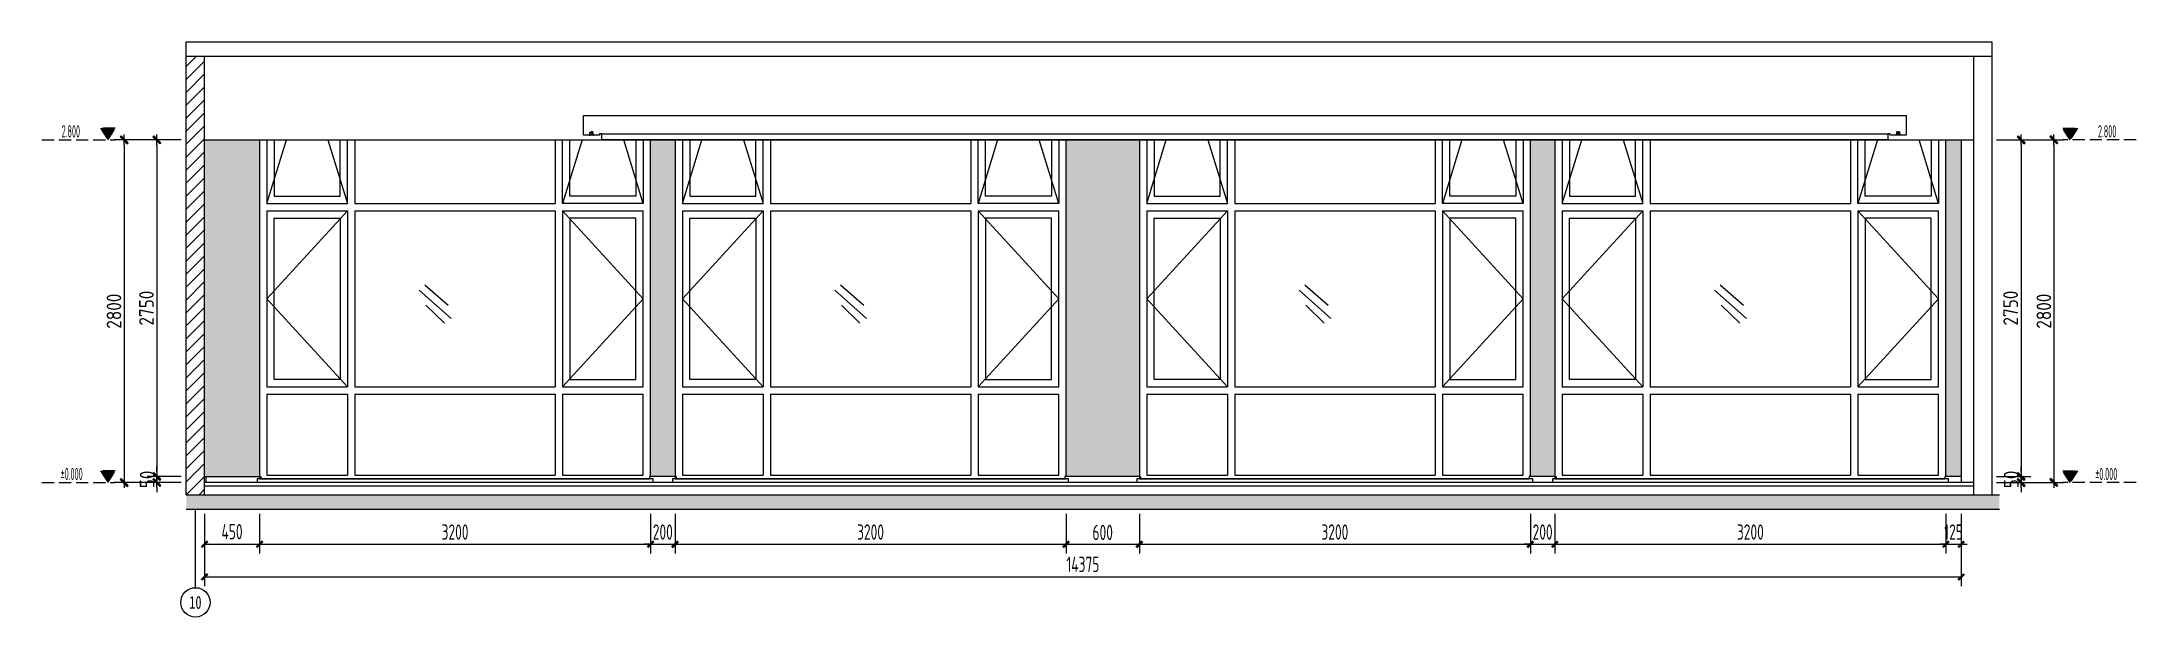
# Model space of a CAD drawing. Header units: millimetres. Extents: x 33621 to 401573, y -91663 to 133135.
# Drawn here: x 234883 to 252021, y -91663 to -86963 of the extents above; entities that cross this region are included whole.
import ezdxf
from ezdxf.enums import TextEntityAlignment as Align

# ---------------------------------------------------------------- set-up
doc = ezdxf.new("R2010")
doc.units = ezdxf.units.MM
doc.header["$LTSCALE"] = 10
for name, pattern in [('ACAD_ISO03W100', [30, 12, -18]), ('DASH', [0.35, 0.25, -0.1]), ('DOTE', [2.42, 2, -0.2, 0.02, -0.2])]:
    doc.linetypes.add(name, pattern=pattern)
doc.layers.get('0').update_dxf_attribs({"color": 253})
doc.layers.get('Defpoints').update_dxf_attribs({"color": 250})
for name, color, linetype, lineweight in [('Axle Number', 253, 'Continuous', 0), ('DIM【标注】', 253, 'Continuous', 0), ('DS-4BS-FINISH【墙完成线】', 253, 'Continuous', 0), ('Elevation Block', 253, 'DASH', 0), ('LL2【立面横线】', 253, 'Continuous', 0), ('PUB_HATCH', 253, 'Continuous', 0), ('RC-Dim【天花尺寸】', 253, 'Continuous', 0), ('RC-FIN【天花轮廓线】', 253, 'Continuous', 0), ('RC-Modelling thick thread', 253, 'Continuous', 0), ('RC-STR【天花细线】', 253, 'Continuous', 0), ('WALL', 253, 'Continuous', 0), ('WC【完成面】', 253, 'Continuous', 0), ('WINDOW', 253, 'Continuous', 0)]:
    doc.layers.add(name, color=color, linetype=linetype, lineweight=lineweight)
for name, color, linetype in [('HATCH【填充】', 253, 'Continuous'), ('RC-Hatch【天花填充】', 253, 'Continuous'), ('TXT【文字】', 253, 'Continuous')]:
    doc.layers.add(name, color=color, linetype=linetype)
doc.styles.add('CCD_DIM', font='ARCHS.SHX')
doc.styles.add('XG-04', font='ARCHS.SHX', dxfattribs={"width": 0.7})
doc.styles.add('宋体', font='', dxfattribs={"width": 0.7})
doc.styles.add('尺寸标注', font='ARCHS.SHX', dxfattribs={"width": 0.75})
doc.styles.add('标高', font='ARCHS.SHX', dxfattribs={"width": 0.5})
doc.styles.get('宋体').set_extended_font_data('SimSun')
doc.dimstyles.new('MM_1：40', dxfattribs={"dimscale": 40, "dimtxt": 3, "dimasz": 1, "dimexe": 2, "dimexo": 1, "dimgap": 0.5, "dimtad": 1, "dimdec": 0, "dimrnd": 5, "dimdsep": 46, "dimtxsty": 'CCD_DIM', "dimblk": 'WS-cj', "dimcen": 0, "dimclrd": 44, "dimclre": 44, "dimclrt": 2, "dimadec": 0, "dimazin": 2, "dimtfac": 1, "dimtdec": 4, "dimtix": 1, "dimtofl": 0, "dimtmove": 2, "dimatfit": 3, "dimldrblk": 'hl_arrow2', "dimfxl": 5, "dimfxlon": 1, "dimtolj": 1, "dimarcsym": 0})
doc.dimstyles.new('海龙V10卓艺1：50', dxfattribs={"dimscale": 50, "dimtxt": 2.5, "dimasz": 1, "dimexe": 1.5, "dimexo": 1, "dimgap": 0.7, "dimtad": 1, "dimdec": 0, "dimdsep": 46, "dimtxsty": '尺寸标注', "dimblk": 'ARCHTICK', "dimblk1": 'ARCHTICK', "dimblk2": 'ARCHTICK', "dimcen": 1, "dimclrd": 44, "dimclre": 44, "dimclrt": 2, "dimadec": 0, "dimazin": 0, "dimtfac": 1, "dimtdec": 0, "dimtix": 1, "dimtmove": 2, "dimatfit": 3, "dimldrblk": 'hl_arrow2', "dimfxl": 5, "dimfxlon": 1, "dimarcsym": 0})

msp = doc.modelspace()

# ---------------------------------------------------------------- blocks, each defined once
blk = doc.blocks.new('_ArchTick')
at = {"color": 2, "linetype": 'ByBlock', "const_width": 0.4}
blk.add_lwpolyline([(-0.5, -0.5), (0.5, 0.5)], dxfattribs=at)
blk = doc.blocks.new('*D713')
at = {"layer": 'Defpoints', "color": 0, "transparency": 16777216}
for p in [(236214, -91076), (250589, -91076), (250589, -91335)]:
    blk.add_point(p, dxfattribs=at)
at = {"layer": 'RC-Dim【天花尺寸】', "color": 44, "lineweight": -2, "transparency": 16777216}
for p, q in [((236214, -91126), (236214, -91410)), ((250589, -91126), (250589, -91410)), ((236214, -91335), (250589, -91335))]:
    blk.add_line(p, q, dxfattribs=at)
at = {"layer": 'RC-Dim【天花尺寸】', "color": 44, "lineweight": -2, "transparency": 16777216, "xscale": 50, "yscale": 50, "zscale": 50, "rotation": 180}
blk.add_blockref('_ArchTick', (236214, -91335), dxfattribs=at)
at = {"layer": 'RC-Dim【天花尺寸】', "color": 44, "lineweight": -2, "transparency": 16777216, "xscale": 50, "yscale": 50, "zscale": 50}
blk.add_blockref('_ArchTick', (250589, -91335), dxfattribs=at)
at = {"layer": 'RC-Dim【天花尺寸】', "color": 2, "transparency": 16777216, "insert": (243402, -91232), "char_height": 125, "attachment_point": 5, "style": '尺寸标注'}
blk.add_mtext('14375', dxfattribs=at)
blk = doc.blocks.new('hl_arrow2')
at = {"color": 2}
blk.add_line((-0.22, 0), (-1, 0), dxfattribs=at)
blk.add_lwpolyline([(-0.22, 0), (-0.86, -0.69), (-0.65, -0.86), (0, 0), (-0.65, 0.86), (-0.86, 0.69)], close=True, dxfattribs=at)
blk = doc.blocks.new('hl_Elevation-A1')
blk.add_hatch(color=250).paths.add_polyline_path([(1.5, 2.4), (-1.5, 2.4), (0, 0)])
at = {"color": 160}
blk.add_line((13.5, 0), (-1.5, 0), dxfattribs=at)
blk.add_lwpolyline([(0, 0), (-1.5, 2.4), (1.5, 2.4)], close=True, dxfattribs=at)
at = {"style": 'XG-04', "width": 0.5, "flags": 8}
blk.add_attdef('HEIGHT', text='', height=2.5, dxfattribs=at).set_placement((7.59, 1.74, 0), align=Align.MIDDLE_CENTER)
blk = doc.blocks.new('WS-cj')
blk.add_hatch(color=2).paths.add_polyline_path([(0.59, 0.82), (-0.82, -0.59), (-0.59, -0.82), (0.82, 0.59)])
at = {"color": 2, "linetype": 'ByBlock', "lineweight": 0}
for p, q in [((-1.1, 0), (0, 0)), ((0, 0), (1.1, 0))]:
    blk.add_line(p, q, dxfattribs=at)
at = {"color": 2}
blk.add_lwpolyline([(0.59, 0.82), (-0.82, -0.59), (-0.59, -0.82), (0.82, 0.59)], close=True, dxfattribs=at)
blk = doc.blocks.new('*D714')
at = {"layer": 'Defpoints', "color": 0, "transparency": 16777216}
for p in [(236064, -87763), (235824, -90513), (236064, -90513)]:
    blk.add_point(p, dxfattribs=at)
at = {"layer": 'RC-Modelling thick thread', "color": 44, "lineweight": -2, "transparency": 16777216}
for p, q in [((236024, -87763), (235744, -87763)), ((235824, -87803), (235824, -90473)), ((236024, -90513), (235744, -90513))]:
    blk.add_line(p, q, dxfattribs=at)
at = {"layer": 'RC-Modelling thick thread', "color": 44, "lineweight": -2, "transparency": 16777216, "xscale": 40, "yscale": 40, "zscale": 40}
for p, rotation in [((235824, -87763), 90), ((235824, -90513), 270)]:
    blk.add_blockref('WS-cj', p, dxfattribs=dict(at, rotation=rotation))
at = {"layer": 'RC-Modelling thick thread', "color": 2, "transparency": 16777216, "insert": (235739, -89138), "char_height": 120, "attachment_point": 5, "rotation": 90, "style": 'CCD_DIM'}
blk.add_mtext('\\A1;2750', dxfattribs=at)
blk = doc.blocks.new('*D715')
at = {"layer": 'Defpoints', "color": 0, "transparency": 16777216}
for p in [(235824, -90563), (236064, -90513), (236064, -90563)]:
    blk.add_point(p, dxfattribs=at)
at = {"layer": 'RC-Modelling thick thread', "color": 44, "lineweight": -2, "transparency": 16777216}
for p, q in [((235824, -90473), (235824, -90433)), ((236024, -90513), (235744, -90513)), ((236024, -90563), (235744, -90563)), ((235824, -90603), (235824, -90643))]:
    blk.add_line(p, q, dxfattribs=at)
at = {"layer": 'RC-Modelling thick thread', "color": 44, "lineweight": -2, "transparency": 16777216, "xscale": 40, "yscale": 40, "zscale": 40}
for p, rotation in [((235824, -90513), 270), ((235824, -90563), 90)]:
    blk.add_blockref('WS-cj', p, dxfattribs=dict(at, rotation=rotation))
at = {"layer": 'RC-Modelling thick thread', "color": 2, "transparency": 16777216, "insert": (235744, -90538), "char_height": 120, "attachment_point": 5, "rotation": 90, "style": 'CCD_DIM'}
blk.add_mtext('\\A1;50', dxfattribs=at)
blk = doc.blocks.new('*D716')
at = {"layer": 'Defpoints', "color": 0, "transparency": 16777216}
for p in [(235795, -87763), (235555, -90563), (235795, -90563)]:
    blk.add_point(p, dxfattribs=at)
at = {"layer": 'RC-Modelling thick thread', "color": 44, "lineweight": -2, "transparency": 16777216}
for p, q in [((235755, -87763), (235475, -87763)), ((235555, -87803), (235555, -90523)), ((235755, -90563), (235475, -90563))]:
    blk.add_line(p, q, dxfattribs=at)
at = {"layer": 'RC-Modelling thick thread', "color": 44, "lineweight": -2, "transparency": 16777216, "xscale": 40, "yscale": 40, "zscale": 40}
for p, rotation in [((235555, -87763), 90), ((235555, -90563), 270)]:
    blk.add_blockref('WS-cj', p, dxfattribs=dict(at, rotation=rotation))
at = {"layer": 'RC-Modelling thick thread', "color": 2, "transparency": 16777216, "insert": (235473, -89163), "char_height": 120, "attachment_point": 5, "rotation": 90, "style": 'CCD_DIM'}
blk.add_mtext('\\A1;2800', dxfattribs=at)
blk = doc.blocks.new('hl_Axis-A1')
at = {"color": 150, "ltscale": 2}
blk.add_line((21.33, 0), (0, 0), dxfattribs=at)
at = {"color": 150}
blk.add_circle((25.33, 0), 4, dxfattribs=at)
at = {"color": 50, "style": '宋体', "width": 0.7}
blk.add_attdef('轴号', text='', height=3.5, dxfattribs=at).set_placement((25.33, 0), align=Align.MIDDLE_CENTER)
blk = doc.blocks.new('w-1')
for points in [[(55769, -1581476), (55769, -1578726)], [(58969, -1578726), (58969, -1581496), (55779, -1581496)]]:
    blk.add_lwpolyline(points)
at = {"layer": 'WINDOW'}
for p, q in [((56549, -1578726), (56549, -1579246)), ((58189, -1578726), (58189, -1579246)), ((58189, -1579246), (56549, -1579246)), ((56489, -1579306), (55829, -1579306)), ((56489, -1579306), (56489, -1580746)), ((56549, -1579306), (56549, -1580746)), ((58189, -1579306), (56549, -1579306)), ((58189, -1579306), (58189, -1580746)), ((58909, -1579306), (58249, -1579306)), ((58249, -1579306), (58249, -1580746)), ((57425, -1580079), (57616, -1579913)), ((57402, -1580186), (57662, -1579955)), ((57456, -1580224), (57607, -1580077)), ((56489, -1580746), (55829, -1580746)), ((56489, -1580806), (55829, -1580806)), ((56489, -1580806), (56489, -1581466)), ((58189, -1580746), (56549, -1580746)), ((58189, -1580806), (56549, -1580806)), ((56549, -1580806), (56549, -1581466)), ((58189, -1580806), (58189, -1581466)), ((58909, -1580746), (58249, -1580746)), ((58909, -1580806), (58249, -1580806)), ((58249, -1580806), (58249, -1581466))]:
    blk.add_line(p, q, dxfattribs=at)
for points in [[(55829, -1578726), (55829, -1579246), (56489, -1579246), (56489, -1578726)], [(55829, -1579246), (55989, -1578726)], [(55889, -1578726), (55889, -1579186), (56429, -1579186), (56429, -1578726)], [(56329, -1578726), (56489, -1579246)], [(58909, -1578726), (58909, -1579246), (58249, -1579246), (58249, -1578726)], [(58409, -1578726), (58249, -1579246)], [(58849, -1578726), (58849, -1579186), (58309, -1579186), (58309, -1578726)], [(58909, -1579246), (58749, -1578726)], [(58909, -1578726), (58909, -1579246)], [(55829, -1580746), (55829, -1579306)], [(56489, -1579306), (55829, -1580026), (56489, -1580746)], [(58249, -1579306), (58909, -1580026), (58249, -1580746)], [(58909, -1579306), (58909, -1580746)], [(56489, -1581466), (55829, -1581466), (55829, -1580806)], [(58909, -1580806), (58909, -1581466), (58249, -1581466)], [(58189, -1581466), (56549, -1581466)]]:
    blk.add_lwpolyline(points, dxfattribs=at)
for points in [[(55889, -1579366), (56429, -1579366), (56429, -1580686), (55889, -1580686)], [(58849, -1579366), (58309, -1579366), (58309, -1580686), (58849, -1580686)]]:
    blk.add_lwpolyline(points, close=True, dxfattribs=at)
blk = doc.blocks.new('*D717')
at = {"layer": 'Defpoints', "color": 0, "transparency": 16777216}
for p in [(236214, -90768), (236664, -90768), (236664, -91068)]:
    blk.add_point(p, dxfattribs=at)
at = {"layer": 'RC-Dim【天花尺寸】', "color": 44, "lineweight": -2, "transparency": 16777216}
for p, q in [((236214, -90818), (236214, -91143)), ((236664, -90818), (236664, -91143)), ((236214, -91068), (236664, -91068))]:
    blk.add_line(p, q, dxfattribs=at)
at = {"layer": 'RC-Dim【天花尺寸】', "color": 44, "lineweight": -2, "transparency": 16777216, "xscale": 50, "yscale": 50, "zscale": 50, "rotation": 180}
blk.add_blockref('_ArchTick', (236214, -91068), dxfattribs=at)
at = {"layer": 'RC-Dim【天花尺寸】', "color": 44, "lineweight": -2, "transparency": 16777216, "xscale": 50, "yscale": 50, "zscale": 50}
blk.add_blockref('_ArchTick', (236664, -91068), dxfattribs=at)
at = {"layer": 'RC-Dim【天花尺寸】', "color": 2, "transparency": 16777216, "insert": (236439, -90965), "char_height": 125, "attachment_point": 5, "style": '尺寸标注'}
blk.add_mtext('450', dxfattribs=at)
blk = doc.blocks.new('*D718')
at = {"layer": 'Defpoints', "color": 0, "transparency": 16777216}
for p in [(250839, -87763), (250839, -90513), (251079, -90513)]:
    blk.add_point(p, dxfattribs=at)
at = {"layer": 'RC-Modelling thick thread', "color": 44, "lineweight": -2, "transparency": 16777216}
for p, q in [((250879, -87763), (251159, -87763)), ((251079, -87803), (251079, -90473)), ((250879, -90513), (251159, -90513))]:
    blk.add_line(p, q, dxfattribs=at)
at = {"layer": 'RC-Modelling thick thread', "color": 44, "lineweight": -2, "transparency": 16777216, "xscale": 40, "yscale": 40, "zscale": 40}
for p, rotation in [((251079, -87763), 90), ((251079, -90513), 270)]:
    blk.add_blockref('WS-cj', p, dxfattribs=dict(at, rotation=rotation))
at = {"layer": 'RC-Modelling thick thread', "color": 2, "transparency": 16777216, "insert": (250994, -89138), "char_height": 120, "attachment_point": 5, "rotation": 90, "style": 'CCD_DIM'}
blk.add_mtext('\\A1;2750', dxfattribs=at)
blk = doc.blocks.new('*D719')
at = {"layer": 'Defpoints', "color": 0, "transparency": 16777216}
for p in [(250839, -90513), (250839, -90563), (251079, -90563)]:
    blk.add_point(p, dxfattribs=at)
at = {"layer": 'RC-Modelling thick thread', "color": 44, "lineweight": -2, "transparency": 16777216}
for p, q in [((251079, -90473), (251079, -90433)), ((250879, -90513), (251159, -90513)), ((250879, -90563), (251159, -90563)), ((251079, -90603), (251079, -90643))]:
    blk.add_line(p, q, dxfattribs=at)
at = {"layer": 'RC-Modelling thick thread', "color": 44, "lineweight": -2, "transparency": 16777216, "xscale": 40, "yscale": 40, "zscale": 40}
for p, rotation in [((251079, -90513), 270), ((251079, -90563), 90)]:
    blk.add_blockref('WS-cj', p, dxfattribs=dict(at, rotation=rotation))
at = {"layer": 'RC-Modelling thick thread', "color": 2, "transparency": 16777216, "insert": (250999, -90538), "char_height": 120, "attachment_point": 5, "rotation": 90, "style": 'CCD_DIM'}
blk.add_mtext('\\A1;50', dxfattribs=at)
blk = doc.blocks.new('*D720')
at = {"layer": 'Defpoints', "color": 0, "transparency": 16777216}
for p in [(251108, -87763), (251108, -90563), (251348, -90563)]:
    blk.add_point(p, dxfattribs=at)
at = {"layer": 'RC-Modelling thick thread', "color": 44, "lineweight": -2, "transparency": 16777216}
for p, q in [((251148, -87763), (251428, -87763)), ((251348, -87803), (251348, -90523)), ((251148, -90563), (251428, -90563))]:
    blk.add_line(p, q, dxfattribs=at)
at = {"layer": 'RC-Modelling thick thread', "color": 44, "lineweight": -2, "transparency": 16777216, "xscale": 40, "yscale": 40, "zscale": 40}
for p, rotation in [((251348, -87763), 90), ((251348, -90563), 270)]:
    blk.add_blockref('WS-cj', p, dxfattribs=dict(at, rotation=rotation))
at = {"layer": 'RC-Modelling thick thread', "color": 2, "transparency": 16777216, "insert": (251266, -89163), "char_height": 120, "attachment_point": 5, "rotation": 90, "style": 'CCD_DIM'}
blk.add_mtext('\\A1;2800', dxfattribs=at)
blk = doc.blocks.new('*D721')
at = {"layer": 'Defpoints', "color": 0, "transparency": 16777216}
for p in [(236664, -90768), (239864, -90768), (239864, -91068)]:
    blk.add_point(p, dxfattribs=at)
at = {"layer": 'RC-Dim【天花尺寸】', "color": 44, "lineweight": -2, "transparency": 16777216}
for p, q in [((236664, -90818), (236664, -91143)), ((239864, -90818), (239864, -91143)), ((236664, -91068), (239864, -91068))]:
    blk.add_line(p, q, dxfattribs=at)
at = {"layer": 'RC-Dim【天花尺寸】', "color": 44, "lineweight": -2, "transparency": 16777216, "xscale": 50, "yscale": 50, "zscale": 50, "rotation": 180}
blk.add_blockref('_ArchTick', (236664, -91068), dxfattribs=at)
at = {"layer": 'RC-Dim【天花尺寸】', "color": 44, "lineweight": -2, "transparency": 16777216, "xscale": 50, "yscale": 50, "zscale": 50}
blk.add_blockref('_ArchTick', (239864, -91068), dxfattribs=at)
at = {"layer": 'RC-Dim【天花尺寸】', "color": 2, "transparency": 16777216, "insert": (238264, -90968), "char_height": 125, "attachment_point": 5, "style": '尺寸标注'}
blk.add_mtext('3200', dxfattribs=at)
blk = doc.blocks.new('*D722')
at = {"layer": 'Defpoints', "color": 0, "transparency": 16777216}
for p in [(239864, -90768), (240064, -90768), (240064, -91068)]:
    blk.add_point(p, dxfattribs=at)
at = {"layer": 'RC-Dim【天花尺寸】', "color": 44, "lineweight": -2, "transparency": 16777216}
for p, q in [((239864, -90818), (239864, -91143)), ((240064, -90818), (240064, -91143)), ((239864, -91068), (239814, -91068)), ((239864, -91068), (240064, -91068)), ((240064, -91068), (240114, -91068))]:
    blk.add_line(p, q, dxfattribs=at)
at = {"layer": 'RC-Dim【天花尺寸】', "color": 44, "lineweight": -2, "transparency": 16777216, "xscale": 50, "yscale": 50, "zscale": 50}
blk.add_blockref('_ArchTick', (239864, -91068), dxfattribs=at)
at = {"layer": 'RC-Dim【天花尺寸】', "color": 44, "lineweight": -2, "transparency": 16777216, "xscale": 50, "yscale": 50, "zscale": 50, "rotation": 180}
blk.add_blockref('_ArchTick', (240064, -91068), dxfattribs=at)
at = {"layer": 'RC-Dim【天花尺寸】', "color": 2, "transparency": 16777216, "insert": (239964, -90968), "char_height": 125, "attachment_point": 5, "style": '尺寸标注'}
blk.add_mtext('200', dxfattribs=at)
blk = doc.blocks.new('*D723')
at = {"layer": 'Defpoints', "color": 0, "transparency": 16777216}
for p in [(240064, -90768), (243264, -90768), (243264, -91068)]:
    blk.add_point(p, dxfattribs=at)
at = {"layer": 'RC-Dim【天花尺寸】', "color": 44, "lineweight": -2, "transparency": 16777216}
for p, q in [((240064, -90818), (240064, -91143)), ((243264, -90818), (243264, -91143)), ((240064, -91068), (243264, -91068))]:
    blk.add_line(p, q, dxfattribs=at)
at = {"layer": 'RC-Dim【天花尺寸】', "color": 44, "lineweight": -2, "transparency": 16777216, "xscale": 50, "yscale": 50, "zscale": 50, "rotation": 180}
blk.add_blockref('_ArchTick', (240064, -91068), dxfattribs=at)
at = {"layer": 'RC-Dim【天花尺寸】', "color": 44, "lineweight": -2, "transparency": 16777216, "xscale": 50, "yscale": 50, "zscale": 50}
blk.add_blockref('_ArchTick', (243264, -91068), dxfattribs=at)
at = {"layer": 'RC-Dim【天花尺寸】', "color": 2, "transparency": 16777216, "insert": (241664, -90968), "char_height": 125, "attachment_point": 5, "style": '尺寸标注'}
blk.add_mtext('3200', dxfattribs=at)
blk = doc.blocks.new('*D724')
at = {"layer": 'Defpoints', "color": 0, "transparency": 16777216}
for p in [(243264, -90768), (243864, -90768), (243864, -91068)]:
    blk.add_point(p, dxfattribs=at)
at = {"layer": 'RC-Dim【天花尺寸】', "color": 44, "lineweight": -2, "transparency": 16777216}
for p, q in [((243264, -90818), (243264, -91143)), ((243864, -90818), (243864, -91143)), ((243264, -91068), (243864, -91068))]:
    blk.add_line(p, q, dxfattribs=at)
at = {"layer": 'RC-Dim【天花尺寸】', "color": 44, "lineweight": -2, "transparency": 16777216, "xscale": 50, "yscale": 50, "zscale": 50, "rotation": 180}
blk.add_blockref('_ArchTick', (243264, -91068), dxfattribs=at)
at = {"layer": 'RC-Dim【天花尺寸】', "color": 44, "lineweight": -2, "transparency": 16777216, "xscale": 50, "yscale": 50, "zscale": 50}
blk.add_blockref('_ArchTick', (243864, -91068), dxfattribs=at)
at = {"layer": 'RC-Dim【天花尺寸】', "color": 2, "transparency": 16777216, "insert": (243564, -90971), "char_height": 125, "attachment_point": 5, "style": '尺寸标注'}
blk.add_mtext('600', dxfattribs=at)
blk = doc.blocks.new('*D725')
at = {"layer": 'Defpoints', "color": 0, "transparency": 16777216}
for p in [(243864, -90768), (247064, -90768), (247064, -91068)]:
    blk.add_point(p, dxfattribs=at)
at = {"layer": 'RC-Dim【天花尺寸】', "color": 44, "lineweight": -2, "transparency": 16777216}
for p, q in [((243864, -90818), (243864, -91143)), ((247064, -90818), (247064, -91143)), ((243864, -91068), (247064, -91068))]:
    blk.add_line(p, q, dxfattribs=at)
at = {"layer": 'RC-Dim【天花尺寸】', "color": 44, "lineweight": -2, "transparency": 16777216, "xscale": 50, "yscale": 50, "zscale": 50, "rotation": 180}
blk.add_blockref('_ArchTick', (243864, -91068), dxfattribs=at)
at = {"layer": 'RC-Dim【天花尺寸】', "color": 44, "lineweight": -2, "transparency": 16777216, "xscale": 50, "yscale": 50, "zscale": 50}
blk.add_blockref('_ArchTick', (247064, -91068), dxfattribs=at)
at = {"layer": 'RC-Dim【天花尺寸】', "color": 2, "transparency": 16777216, "insert": (245464, -90968), "char_height": 125, "attachment_point": 5, "style": '尺寸标注'}
blk.add_mtext('3200', dxfattribs=at)
blk = doc.blocks.new('*D726')
at = {"layer": 'Defpoints', "color": 0, "transparency": 16777216}
for p in [(247064, -90768), (247264, -90768), (247264, -91068)]:
    blk.add_point(p, dxfattribs=at)
at = {"layer": 'RC-Dim【天花尺寸】', "color": 44, "lineweight": -2, "transparency": 16777216}
for p, q in [((247064, -90818), (247064, -91143)), ((247264, -90818), (247264, -91143)), ((247064, -91068), (247014, -91068)), ((247064, -91068), (247264, -91068)), ((247264, -91068), (247314, -91068))]:
    blk.add_line(p, q, dxfattribs=at)
at = {"layer": 'RC-Dim【天花尺寸】', "color": 44, "lineweight": -2, "transparency": 16777216, "xscale": 50, "yscale": 50, "zscale": 50}
blk.add_blockref('_ArchTick', (247064, -91068), dxfattribs=at)
at = {"layer": 'RC-Dim【天花尺寸】', "color": 44, "lineweight": -2, "transparency": 16777216, "xscale": 50, "yscale": 50, "zscale": 50, "rotation": 180}
blk.add_blockref('_ArchTick', (247264, -91068), dxfattribs=at)
at = {"layer": 'RC-Dim【天花尺寸】', "color": 2, "transparency": 16777216, "insert": (247164, -90968), "char_height": 125, "attachment_point": 5, "style": '尺寸标注'}
blk.add_mtext('200', dxfattribs=at)
blk = doc.blocks.new('*D727')
at = {"layer": 'Defpoints', "color": 0, "transparency": 16777216}
for p in [(247264, -90768), (250464, -90768), (250464, -91068)]:
    blk.add_point(p, dxfattribs=at)
at = {"layer": 'RC-Dim【天花尺寸】', "color": 44, "lineweight": -2, "transparency": 16777216}
for p, q in [((247264, -90818), (247264, -91143)), ((250464, -90818), (250464, -91143)), ((247264, -91068), (250464, -91068))]:
    blk.add_line(p, q, dxfattribs=at)
at = {"layer": 'RC-Dim【天花尺寸】', "color": 44, "lineweight": -2, "transparency": 16777216, "xscale": 50, "yscale": 50, "zscale": 50, "rotation": 180}
blk.add_blockref('_ArchTick', (247264, -91068), dxfattribs=at)
at = {"layer": 'RC-Dim【天花尺寸】', "color": 44, "lineweight": -2, "transparency": 16777216, "xscale": 50, "yscale": 50, "zscale": 50}
blk.add_blockref('_ArchTick', (250464, -91068), dxfattribs=at)
at = {"layer": 'RC-Dim【天花尺寸】', "color": 2, "transparency": 16777216, "insert": (248864, -90968), "char_height": 125, "attachment_point": 5, "style": '尺寸标注'}
blk.add_mtext('3200', dxfattribs=at)
blk = doc.blocks.new('*D728')
at = {"layer": 'Defpoints', "color": 0, "transparency": 16777216}
for p in [(250464, -90768), (250589, -90768), (250589, -91068)]:
    blk.add_point(p, dxfattribs=at)
at = {"layer": 'RC-Dim【天花尺寸】', "color": 44, "lineweight": -2, "transparency": 16777216}
for p, q in [((250464, -90818), (250464, -91143)), ((250589, -90818), (250589, -91143)), ((250464, -91068), (250414, -91068)), ((250464, -91068), (250589, -91068)), ((250589, -91068), (250639, -91068))]:
    blk.add_line(p, q, dxfattribs=at)
at = {"layer": 'RC-Dim【天花尺寸】', "color": 44, "lineweight": -2, "transparency": 16777216, "xscale": 50, "yscale": 50, "zscale": 50}
blk.add_blockref('_ArchTick', (250464, -91068), dxfattribs=at)
at = {"layer": 'RC-Dim【天花尺寸】', "color": 44, "lineweight": -2, "transparency": 16777216, "xscale": 50, "yscale": 50, "zscale": 50, "rotation": 180}
blk.add_blockref('_ArchTick', (250589, -91068), dxfattribs=at)
at = {"layer": 'RC-Dim【天花尺寸】', "color": 2, "transparency": 16777216, "insert": (250527, -90968), "char_height": 125, "attachment_point": 5, "style": '尺寸标注'}
blk.add_mtext('125', dxfattribs=at)
blk = doc.blocks.new('海龍_暗藏灯管')
at = {"color": 250, "linetype": 'DOTE', "ltscale": 0.12}
for p, q in [((-13, 19), (13, 19)), ((0, 33), (0, 6))]:
    blk.add_line(p, q, dxfattribs=at)
at = {"color": 0, "linetype": 'ACAD_ISO03W100', "ltscale": 0.1}
blk.add_lwpolyline([(-17, 7), (-17, 0), (17, 0), (17, 7)], close=True, dxfattribs=at)
blk.add_lwpolyline([(-13, 7), (-13, 19, -1), (12, 19), (12, 7)], format="xyb", dxfattribs=at)
blk.add_circle((0, 19), 10.5, dxfattribs=at)

# ---------------------------------------------------------------- dimensions: what is measured, and where the dimension line sits
at = {"layer": 'RC-Dim【天花尺寸】'}
for base, p1, p2, picture, middle in [((236664.4, -91068.2), (236214.4, -90768.2), (236664.4, -90768.2), '*D717', (236439.4, -90965.4)), ((239864.4, -91068.2), (236664.4, -90768.2), (239864.4, -90768.2), '*D721', (238264.4, -90968.1)), ((240064.4, -91068.2), (239864.4, -90768.2), (240064.4, -90768.2), '*D722', (239964.4, -90968.1)), ((243264.4, -91068.2), (240064.4, -90768.2), (243264.4, -90768.2), '*D723', (241664.4, -90968.1)), ((243864.4, -91068.2), (243264.4, -90768.2), (243864.4, -90768.2), '*D724', (243564.4, -90970.7)), ((247064.4, -91068.2), (243864.4, -90768.2), (247064.4, -90768.2), '*D725', (245464.4, -90968.1)), ((247264.4, -91068.2), (247064.4, -90768.2), (247264.4, -90768.2), '*D726', (247164.4, -90968.1)), ((250464.4, -91068.2), (247264.4, -90768.2), (250464.4, -90768.2), '*D727', (248864.4, -90968.1)), ((250589.4, -91068.2), (250464.4, -90768.2), (250589.4, -90768.2), '*D728', (250526.9, -90968.1))]:
    dim = msp.add_linear_dim(base=base, p1=p1, p2=p2, dimstyle='海龙V10卓艺1：50', dxfattribs=at)
    dim.commit()
    dim.dimension.update_dxf_attribs({"geometry": picture, "text_midpoint": middle})
dim = msp.add_aligned_dim(p1=(236214.4, -91075.8), p2=(250589.4, -91075.8), distance=-258.9, dimstyle='海龙V10卓艺1：50', dxfattribs=at)
dim.commit()
dim.dimension.update_dxf_attribs({"geometry": '*D713', "text_midpoint": (243401.9, -91232)})
at = {"layer": 'RC-Modelling thick thread'}
for base, p1, p2, picture, middle in [((235555.4, -90562.7), (235795.4, -87762.7), (235795.4, -90562.7), '*D716', (235472.9, -89162.7)), ((235824.4, -90512.7), (236064.4, -87762.7), (236064.4, -90512.7), '*D714', (235739.4, -89137.7)), ((251079.4, -90512.7), (250839.4, -87762.7), (250839.4, -90512.7), '*D718', (250994.4, -89137.7)), ((251348.5, -90562.7), (251108.5, -87762.7), (251108.5, -90562.7), '*D720', (251266, -89162.7)), ((235824.4, -90562.7), (236064.4, -90512.7), (236064.4, -90562.7), '*D715', (235744.4, -90537.7)), ((251079.4, -90562.7), (250839.4, -90512.7), (250839.4, -90562.7), '*D719', (250999.4, -90537.7))]:
    dim = msp.add_linear_dim(base=base, p1=p1, p2=p2, angle=270, dimstyle='MM_1：40', dxfattribs=at)
    dim.commit()
    dim.dimension.update_dxf_attribs({"geometry": picture, "text_midpoint": middle})

# ---------------------------------------------------------------- hatches: boundary and pattern name
at = {"layer": 'HATCH【填充】'}
h = msp.add_hatch(dxfattribs=at)
h.set_pattern_fill('ANSI31', color=256, scale=23.622047)
h.set_pattern_definition([(45, (236064.425, -90662.736), (-53.033, 53.033), [])])
h.paths.add_polyline_path([(236214.4, -87082.7), (236064.4, -87082.7), (236064.4, -90662.7), (236214.4, -90662.7)])
at = {"layer": 'PUB_HATCH'}
msp.add_hatch(color=256, dxfattribs=at).paths.add_polyline_path([(250902.1, -90782.7), (250902.1, -90662.7), (236064.4, -90662.7), (236064.4, -90782.7)])
at = {"layer": 'RC-Hatch【天花填充】'}
h = msp.add_hatch(dxfattribs=at)
h.set_pattern_fill('墙纸', color=250, scale=60, double=1, pattern_type=2)
h.set_pattern_definition([(0, (235697.086, -92128.514), (60, 60), [60, -60])])
h.paths.add_polyline_path([(236214.4, -87762.7), (236214.4, -90512.7), (236224.4, -90512.7), (236664.4, -90512.7), (236664.4, -87762.7)])
h.paths.add_polyline_path([(240064.4, -87762.7), (239864.4, -87762.7), (239864.4, -90512.7), (240064.4, -90512.7)])
h.paths.add_polyline_path([(243864.4, -87762.7), (243264.4, -87762.7), (243264.4, -90512.7), (243864.4, -90512.7)])
h.paths.add_polyline_path([(247264.4, -87762.7), (247064.4, -87762.7), (247064.4, -90512.7), (247264.4, -90512.7)])
h.paths.add_polyline_path([(250589.4, -87762.7), (250464.4, -87762.7), (250464.4, -90512.7), (250589.4, -90512.7)])

# ---------------------------------------------------------------- linework, layer by layer
msp.add_lwpolyline([(240064.4, -87762.7), (240064.4, -90532.7), (243264.4, -90532.7)])
at = {"layer": 'DS-4BS-FINISH【墙完成线】'}
msp.add_lwpolyline([(250589.4, -87762.7), (250589.4, -90562.7)], dxfattribs=at)
at = {"layer": 'LL2【立面横线】'}
for p, q in [((236224.4, -90512.7), (236664.4, -90512.7)), ((240074.4, -90512.7), (239854.4, -90512.7))]:
    msp.add_line(p, q, dxfattribs=at)
for points in [[(236214.4, -90512.7), (236224.4, -90512.7), (236224.4, -90562.7)], [(236664.4, -90512.7), (236674.4, -90512.7), (236674.4, -90532.7)], [(239864.4, -90512.7), (239854.4, -90512.7), (239854.4, -90532.7)], [(240064.4, -90512.7), (240074.4, -90512.7), (240074.4, -90532.7)], [(240064.4, -90512.7), (240074.4, -90512.7), (240074.4, -90532.7)], [(243864.4, -90512.7), (243254.4, -90512.7), (243254.4, -90532.7)], [(243864.4, -90512.7), (243874.4, -90512.7), (243874.4, -90532.7)], [(247264.4, -90512.7), (247054.4, -90512.7), (247054.4, -90532.7)], [(247264.4, -90512.7), (247274.4, -90512.7), (247274.4, -90532.7)], [(250589.4, -90512.7), (250454.4, -90512.7), (250454.4, -90532.7)]]:
    msp.add_lwpolyline(points, dxfattribs=at)
at = {"layer": 'RC-FIN【天花轮廓线】'}
msp.add_line((236214.4, -87762.7), (250689.4, -87762.7), dxfattribs=at)
msp.add_lwpolyline([(239464.4, -87762.7), (239464.4, -87712.7), (239446.4, -87712.7), (239446.4, -87724.7), (239314.4, -87724.7), (239314.4, -87562.7), (250139.4, -87562.7), (250139.4, -87724.7), (250007.4, -87724.7), (250007.4, -87712.7), (249989.4, -87712.7), (249989.4, -87762.7)], dxfattribs=at)
at = {"layer": 'RC-STR【天花细线】'}
for points in [[(239464.4, -87712.7), (249989.4, -87712.7)], [(249989.4, -87762.7), (239464.4, -87762.7)]]:
    msp.add_lwpolyline(points, dxfattribs=at)
at = {"layer": 'WALL'}
for p, q in [((236064.4, -90662.7), (236064.4, -87082.7)), ((236214.4, -90662.7), (236214.4, -87082.7)), ((250689.4, -87082.7), (250689.4, -90662.7)), ((250839.4, -87082.7), (250839.4, -90662.7)), ((250902.1, -90782.7), (236064.4, -90782.7))]:
    msp.add_line(p, q, dxfattribs=at)
msp.add_lwpolyline([(236064.4, -86962.7), (250839.4, -86962.7), (250839.4, -87082.7), (236064.4, -87082.7)], close=True, dxfattribs=at)
at = {"layer": 'WALL', "color": 134}
for points in [[(239884.4, -90562.7), (239884.4, -90532.7), (236644.4, -90532.7), (236644.4, -90562.7)], [(243284.4, -90562.7), (243284.4, -90532.7), (240044.4, -90532.7), (240044.4, -90562.7)], [(247084.4, -90562.7), (247084.4, -90532.7), (243844.4, -90532.7), (243844.4, -90562.7)], [(250484.4, -90562.7), (250484.4, -90532.7), (247244.4, -90532.7), (247244.4, -90562.7)]]:
    msp.add_lwpolyline(points, dxfattribs=at)
at = {"layer": 'WALL'}
msp.add_lwpolyline([(236064.4, -90662.7), (236289.4, -90662.7), (250902.1, -90662.7)], dxfattribs=at)
at = {"layer": 'WC【完成面】'}
msp.add_line((250689.4, -90562.7), (236214.4, -90562.7), dxfattribs=at)
at = {"layer": 'WC【完成面】', "color": 8}
msp.add_line((250689.4, -90592.7), (236214.4, -90592.7), dxfattribs=at)

# ---------------------------------------------------------------- block references
at = {"xscale": -1}
for p in [(295633.3, 1490963.7), (299033.3, 1490963.7), (302833.3, 1490963.7), (306233.3, 1490963.7)]:
    msp.add_blockref('w-1', p, dxfattribs=at)
at = {"layer": 'Axle Number'}
ref = msp.add_blockref('hl_Axis-A1', (236139.4, -90782.7), dxfattribs=dict(at, xscale=30, yscale=30, zscale=30, rotation=270))
ref.add_attrib('轴号', '10', dxfattribs={"layer": '0', "color": 50, "height": 105, "style": '宋体', "width": 0.7}).set_placement((236139.4, -91542.7), align=Align.MIDDLE_CENTER)
at = {"layer": 'DIM【标注】'}
msp.add_blockref('海龍_暗藏灯管', (239380.4, -87724.7), dxfattribs=at)
at = {"layer": 'DIM【标注】', "xscale": -1}
msp.add_blockref('海龍_暗藏灯管', (250073.4, -87724.7), dxfattribs=at)
at = {"layer": 'Elevation Block'}
ref = msp.add_blockref('hl_Elevation-A1', (235422.9, -87762.7), dxfattribs=dict(at, xscale=-40, yscale=40, zscale=40))
ref.add_attrib('HEIGHT', '2.800', dxfattribs={"layer": 'TXT【文字】', "color": 50, "height": 100, "style": '标高', "width": 0.525}).set_placement((235119.9, -87693.1, 0.1), align=Align.MIDDLE_CENTER)
ref = msp.add_blockref('hl_Elevation-A1', (251480.9, -87762.7), dxfattribs=dict(at, xscale=40, yscale=40, zscale=40))
ref.add_attrib('HEIGHT', '2.800', dxfattribs={"layer": 'TXT【文字】', "color": 50, "height": 100, "style": '标高', "width": 0.525}).set_placement((251784, -87693.1, 0.1), align=Align.MIDDLE_CENTER)
ref = msp.add_blockref('hl_Elevation-A1', (235422.9, -90562.7), dxfattribs=dict(at, xscale=-40, yscale=40, zscale=40))
ref.add_attrib('HEIGHT', '±0.000', dxfattribs={"layer": 'TXT【文字】', "color": 50, "height": 100, "style": '标高', "width": 0.525}).set_placement((235126.8, -90493.1, 0.1), align=Align.MIDDLE_CENTER)
ref = msp.add_blockref('hl_Elevation-A1', (251480.9, -90562.7), dxfattribs=dict(at, xscale=40, yscale=40, zscale=40))
ref.add_attrib('HEIGHT', '±0.000', dxfattribs={"layer": 'TXT【文字】', "color": 50, "height": 100, "style": '标高', "width": 0.525}).set_placement((251777, -90493.1, 0.1), align=Align.MIDDLE_CENTER)

msp.set_redraw_order([(e.dxf.handle, doc.entitydb.next_handle()) for e in msp.query("TEXT MTEXT ATTDEF DIMENSION ARC_DIMENSION")])  # texts and dimensions are drawn at this point

doc.saveas('drawing.dxf')
